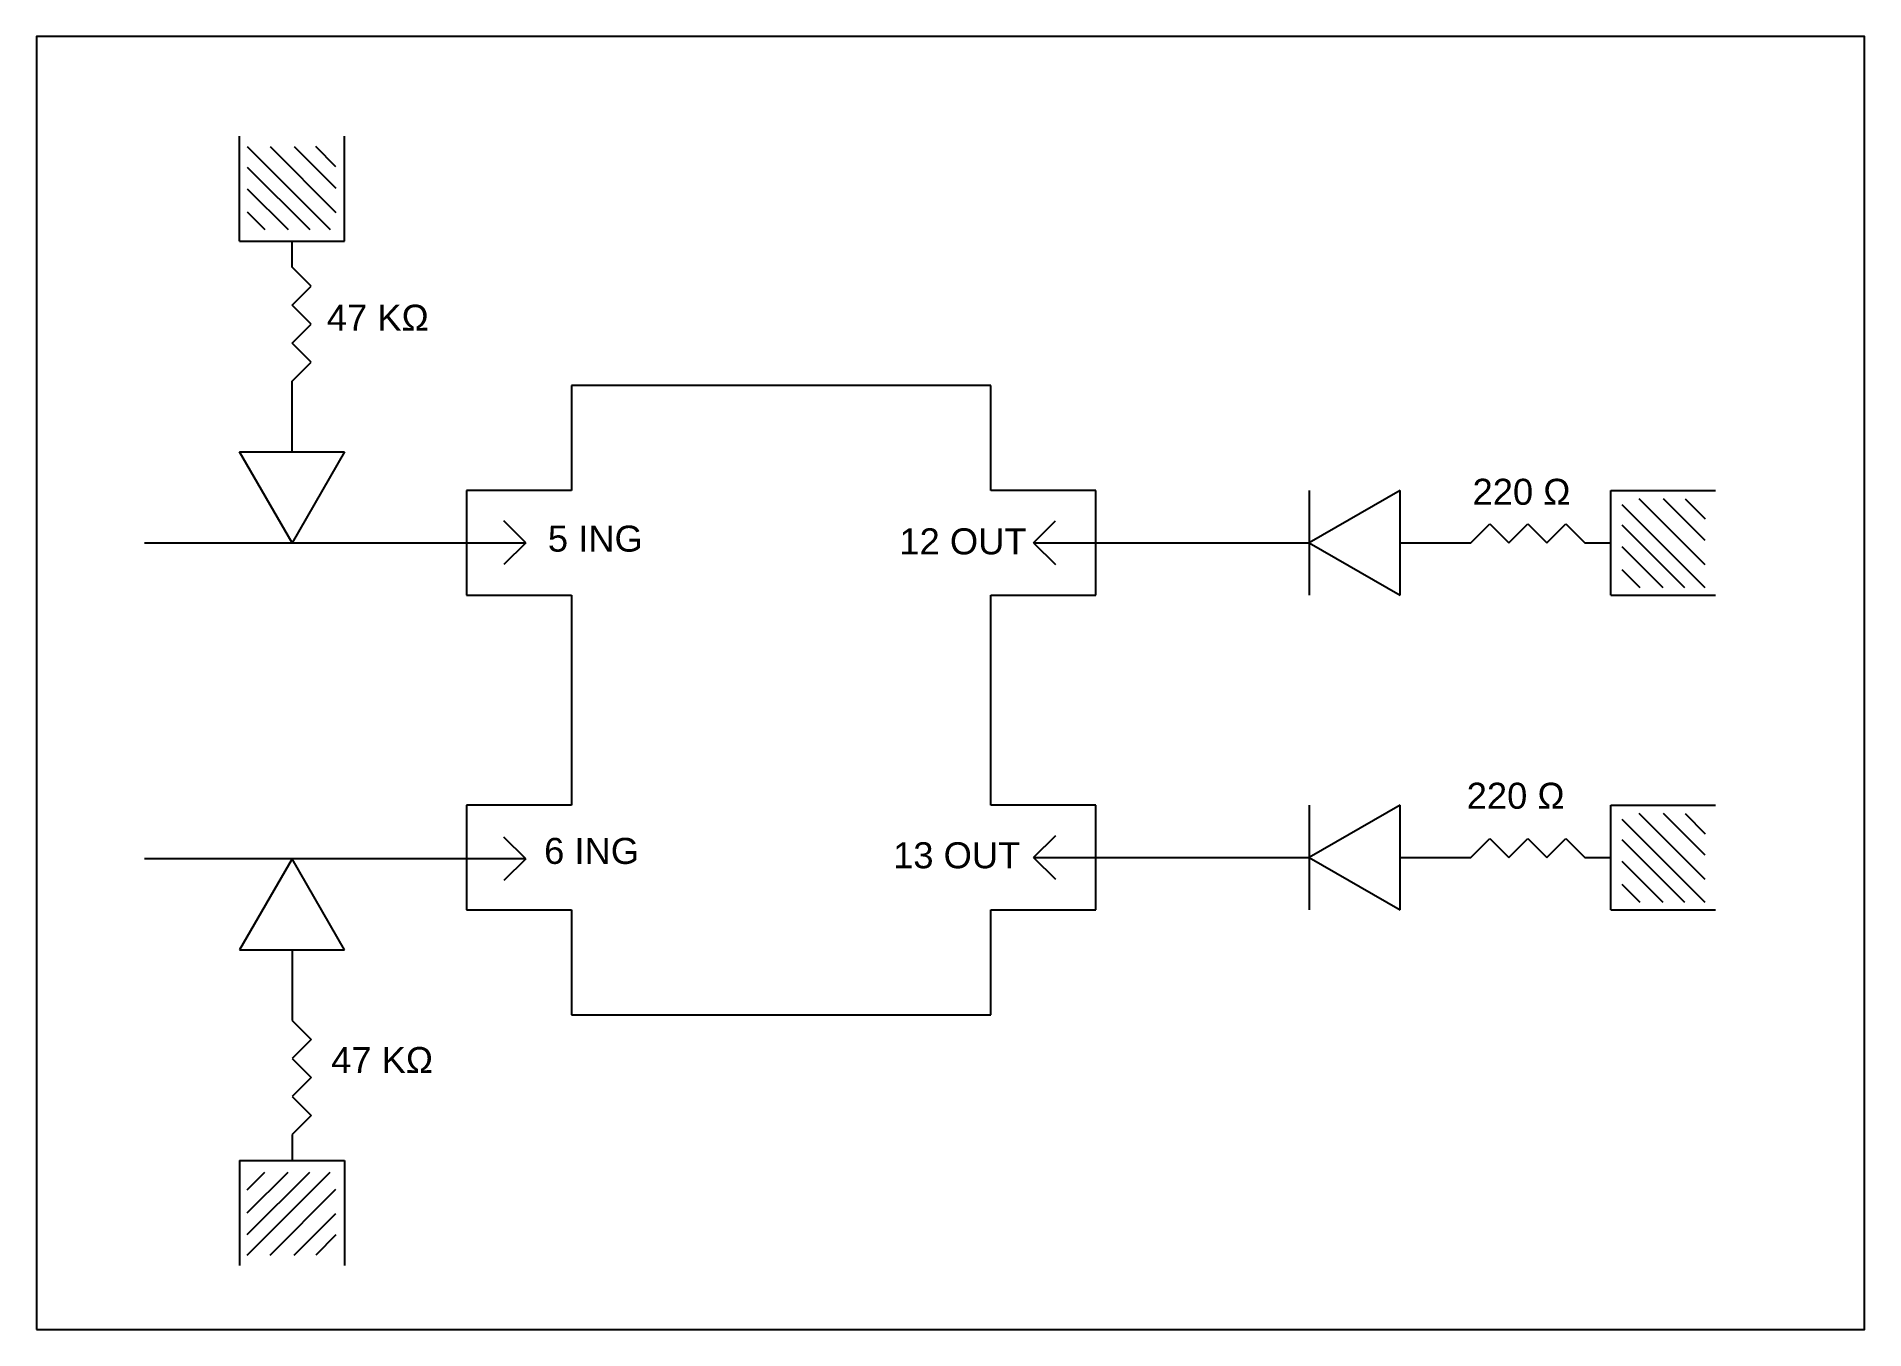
# Model space of a CAD drawing. Header units: millimetres. Extents: x 0 to 1697, y 0 to 477.
# Drawn here: x 1400 to 1697, y 266.8 to 476.8 of the extents above; entities that cross this region are included whole.
import ezdxf

# ---------------------------------------------------------------- set-up
doc = ezdxf.new("R2010")
doc.units = ezdxf.units.MM
doc.layers.add('Nero per eposrtazione', color=250, linetype='Continuous')
doc.styles.get("Standard").update_dxf_attribs({"font": 'arial.ttf'})

msp = doc.modelspace()

# ---------------------------------------------------------------- texts
at = {"layer": 'Nero per eposrtazione'}
for s, p in [('47 KΩ', (1447.16, 429.03)), ('220 Ω', (1633.32, 400.75)), ('5 ING', (1483.08, 393.14)), ('12 OUT', (1540.19, 392.7)), ('220 Ω', (1632.37, 351.38)), ('6 ING', (1482.47, 342.42)), ('13 OUT', (1539.17, 341.71)), ('47 KΩ', (1447.86, 308.45))]:
    msp.add_text(s, height=4.228, dxfattribs=at).set_placement(p)

# ---------------------------------------------------------------- linework, layer by layer
at = {"layer": 'Nero per eposrtazione'}
for p, q in [((1433, 443.58), (1433, 460.62)), ((1450.04, 443.58), (1450.04, 460.62)), ((1434.22, 458.94), (1447.71, 445.46)), ((1437.94, 458.94), (1448.65, 448.23)), ((1441.87, 458.94), (1448.65, 452.16)), ((1448.65, 455.67), (1445.39, 458.94)), ((1434.22, 455.61), (1444.38, 445.46)), ((1434.22, 452.1), (1440.87, 445.46)), ((1434.22, 448.34), (1437.1, 445.46)), ((1433, 443.58), (1450.04, 443.58)), ((1441.52, 439.37), (1441.52, 443.58)), ((1444.61, 436.28), (1441.52, 439.37)), ((1441.52, 433.19), (1444.61, 436.28)), ((1444.61, 430.1), (1441.52, 433.19)), ((1441.52, 427.01), (1444.61, 430.1)), ((1444.61, 423.92), (1441.52, 427.01)), ((1441.52, 420.83), (1444.61, 423.92)), ((1441.52, 409.34), (1441.52, 420.83)), ((1555.08, 420.14), (1486.92, 420.14)), ((1486.92, 420.14), (1486.92, 403.1)), ((1555.08, 403.1), (1555.08, 420.14)), ((1441.52, 394.58), (1433, 409.34)), ((1433, 409.34), (1450.04, 409.34)), ((1450.04, 409.34), (1441.52, 394.58)), ((1469.88, 403.1), (1469.88, 386.06)), ((1486.92, 403.1), (1469.88, 403.1)), ((1572.12, 403.1), (1555.08, 403.1)), ((1572.12, 386.06), (1572.12, 403.1)), ((1621.54, 403.1), (1606.78, 394.58)), ((1606.78, 403.1), (1606.78, 386.06)), ((1621.54, 386.06), (1621.54, 403.1)), ((1655.77, 386.06), (1655.77, 403.1)), ((1655.77, 403.1), (1672.81, 403.1)), ((1671.14, 391.01), (1660.42, 401.72)), ((1671.14, 394.94), (1664.36, 401.72)), ((1667.87, 401.72), (1671.14, 398.45)), ((1479.48, 394.58), (1475.95, 398.12)), ((1562, 394.58), (1565.54, 398.12)), ((1671.14, 387.29), (1657.65, 400.77)), ((1633.03, 394.58), (1636.12, 397.67)), ((1636.12, 397.67), (1639.21, 394.58)), ((1639.21, 394.58), (1642.3, 397.67)), ((1642.3, 397.67), (1645.39, 394.58)), ((1645.39, 394.58), (1648.48, 397.67)), ((1648.48, 397.67), (1651.57, 394.58)), ((1667.81, 387.29), (1657.65, 397.45)), ((1417.54, 394.58), (1479.48, 394.58)), ((1479.48, 394.58), (1475.95, 391.05)), ((1562, 394.58), (1606.78, 394.58)), ((1562, 394.58), (1565.54, 391.05)), ((1606.78, 394.58), (1621.54, 386.06)), ((1621.54, 394.58), (1633.03, 394.58)), ((1651.57, 394.58), (1655.77, 394.58)), ((1664.3, 387.29), (1657.65, 393.93)), ((1660.54, 387.29), (1657.65, 390.17)), ((1469.88, 386.06), (1486.92, 386.06)), ((1486.92, 386.06), (1486.92, 351.98)), ((1555.08, 351.98), (1555.08, 386.06)), ((1555.08, 386.06), (1572.12, 386.06)), ((1655.77, 386.06), (1672.81, 386.06)), ((1486.92, 351.98), (1469.88, 351.98)), ((1469.88, 351.98), (1469.88, 334.94)), ((1572.12, 351.98), (1555.08, 351.98)), ((1572.12, 334.94), (1572.12, 351.98)), ((1621.54, 351.98), (1606.78, 343.46)), ((1606.78, 351.98), (1606.78, 334.94)), ((1621.54, 334.94), (1621.54, 351.98)), ((1655.77, 334.94), (1655.77, 351.98)), ((1655.77, 351.98), (1672.81, 351.98)), ((1671.14, 339.89), (1660.42, 350.6)), ((1671.14, 343.82), (1664.36, 350.6)), ((1667.87, 350.6), (1671.14, 347.33)), ((1671.14, 336.17), (1657.65, 349.66)), ((1479.48, 343.25), (1475.95, 346.78)), ((1562, 343.46), (1565.54, 347)), ((1565.54, 347), (1562, 343.46)), ((1633.03, 343.46), (1636.12, 346.55)), ((1636.12, 346.55), (1639.21, 343.46)), ((1639.21, 343.46), (1642.3, 346.55)), ((1642.3, 346.55), (1645.39, 343.46)), ((1645.39, 343.46), (1648.48, 346.55)), ((1648.48, 346.55), (1651.57, 343.46)), ((1667.81, 336.17), (1657.65, 346.33)), ((1479.48, 343.25), (1417.54, 343.25)), ((1441.52, 343.25), (1433, 328.49)), ((1450.04, 328.49), (1441.52, 343.25)), ((1479.48, 343.25), (1475.95, 339.71)), ((1562, 343.46), (1606.78, 343.46)), ((1562, 343.46), (1565.54, 339.93)), ((1606.78, 343.46), (1621.54, 334.94)), ((1621.54, 343.46), (1633.03, 343.46)), ((1651.57, 343.46), (1655.77, 343.46)), ((1664.3, 336.17), (1657.65, 342.82)), ((1660.54, 336.17), (1657.65, 339.05)), ((1469.88, 334.94), (1486.92, 334.94)), ((1486.92, 334.94), (1486.92, 317.9)), ((1555.08, 317.9), (1555.08, 334.94)), ((1555.08, 334.94), (1572.12, 334.94)), ((1655.77, 334.94), (1672.81, 334.94)), ((1433, 328.49), (1450.04, 328.49)), ((1441.52, 328.49), (1441.52, 317)), ((1486.92, 317.9), (1555.08, 317.9)), ((1441.52, 317), (1444.61, 313.91)), ((1444.61, 313.91), (1441.52, 310.82)), ((1441.52, 310.82), (1444.61, 307.73)), ((1444.61, 307.73), (1441.52, 304.64)), ((1441.52, 304.64), (1444.61, 301.55)), ((1444.61, 301.55), (1441.52, 298.46)), ((1441.52, 298.46), (1441.52, 294.25)), ((1433, 294.25), (1450.04, 294.25)), ((1433, 294.25), (1433, 277.21)), ((1450.04, 294.25), (1450.04, 277.21)), ((1434.22, 289.49), (1437.1, 292.37)), ((1434.22, 285.72), (1440.87, 292.37)), ((1434.22, 282.21), (1444.38, 292.37)), ((1434.22, 278.88), (1447.71, 292.37)), ((1437.94, 278.88), (1448.65, 289.6)), ((1441.87, 278.88), (1448.65, 285.66)), ((1448.65, 282.15), (1445.39, 278.88))]:
    msp.add_line(p, q, dxfattribs=at)
msp.add_lwpolyline([(1400, 266.81), (1697, 266.81), (1697, 476.81), (1400, 476.81)], close=True, dxfattribs=at)

msp.set_redraw_order([(e.dxf.handle, doc.entitydb.next_handle()) for e in msp.query("TEXT MTEXT ATTDEF DIMENSION ARC_DIMENSION")])  # texts and dimensions are drawn at this point

doc.saveas('drawing.dxf')
